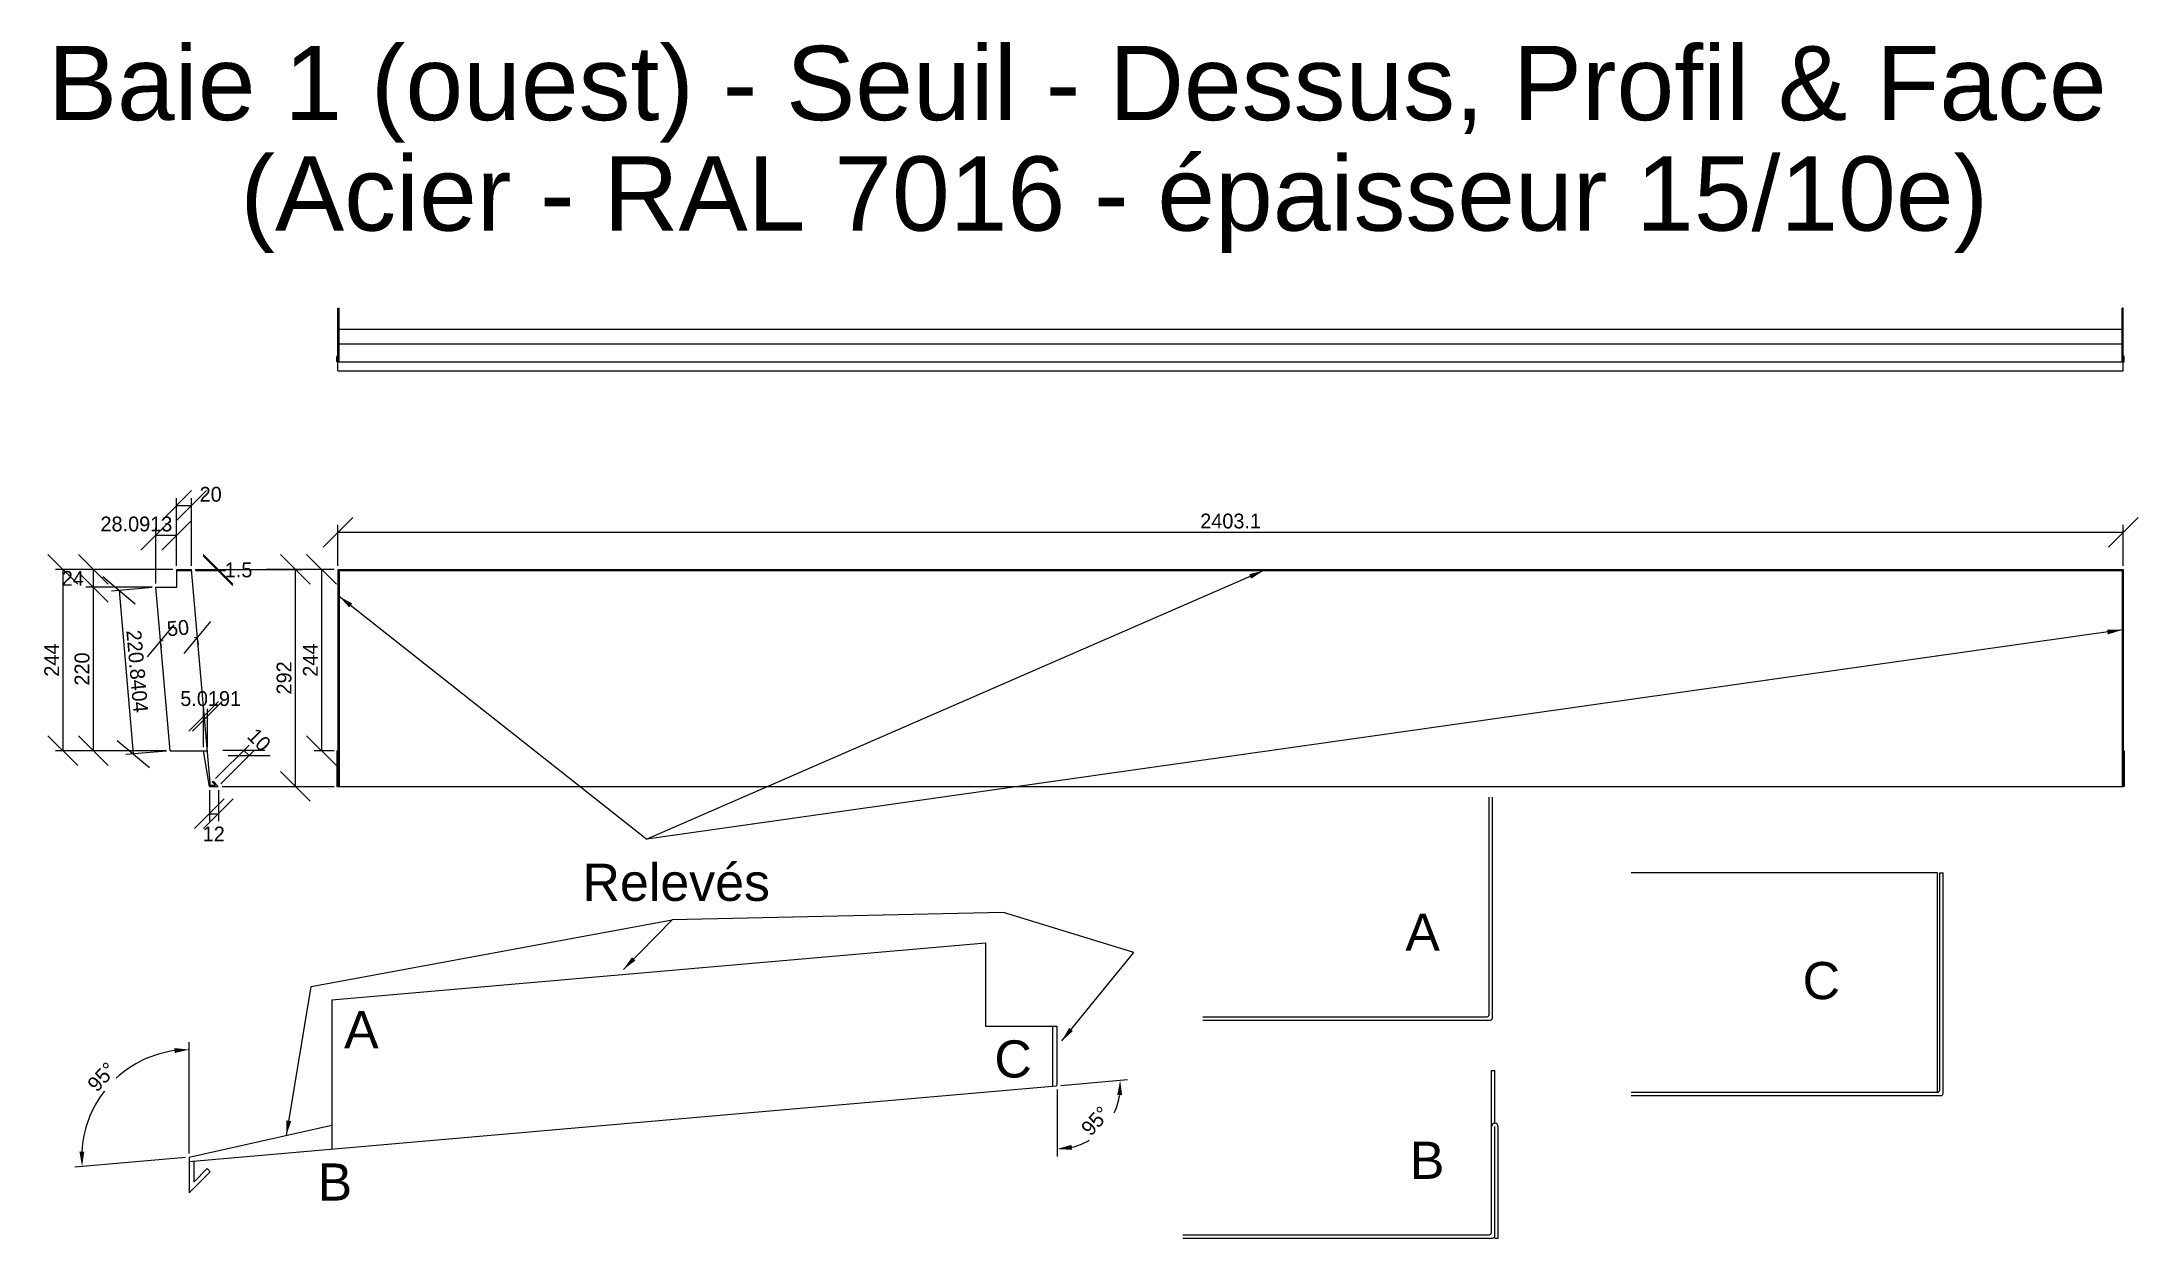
# Model space of a CAD drawing. Header units: millimetres. Extents: x 62 to 7388, y 298 to 1909.
# Drawn here: x 62 to 2884, y 298 to 1908 of the extents above; entities that cross this region are included whole.
import ezdxf

# ---------------------------------------------------------------- set-up
doc = ezdxf.new("R2010")
doc.units = ezdxf.units.MM
doc.layers.get('Defpoints').update_dxf_attribs({"true_color": 0xffffff})
doc.layers.add('0 ... Seuil ... Rectangle', color=5, linetype='Continuous', lineweight=25, true_color=0x0000ff)
doc.layers.add('0 ... Seuil ... Rectangle ... Cotes Angles', color=4, linetype='Continuous', lineweight=25, true_color=0x00ffff)
doc.styles.add('QCADDimTextStyle', font='txt')
doc.styles.add('textstyle11', font='')
doc.styles.add('textstyle12', font='')
doc.styles.add('textstyle13', font='')
doc.styles.add('textstyle14', font='')
doc.styles.add('textstyle15', font='')
doc.styles.add('textstyle16', font='')
doc.styles.add('textstyle17', font='')
doc.styles.add('textstyle18', font='')
doc.styles.add('textstyle19', font='')
doc.styles.get('textstyle11').set_extended_font_data('Liberation Sans')
doc.styles.get('textstyle12').set_extended_font_data('Liberation Sans')
doc.styles.get('textstyle13').set_extended_font_data('Liberation Sans')
doc.styles.get('textstyle14').set_extended_font_data('Liberation Sans')
doc.styles.get('textstyle15').set_extended_font_data('Liberation Sans')
doc.styles.get('textstyle16').set_extended_font_data('Liberation Sans')
doc.styles.get('textstyle17').set_extended_font_data('Liberation Sans')
doc.styles.get('textstyle18').set_extended_font_data('Liberation Sans')
doc.styles.get('textstyle19').set_extended_font_data('Liberation Sans')
doc.dimstyles.new('QCADDimStyle', dxfattribs={"dimtxt": 20, "dimasz": 20, "dimexe": 10, "dimexo": 5, "dimgap": 5, "dimtad": 1, "dimtoh": 1, "dimdec": 4, "dimzin": 0, "dimdsep": 46, "dimtxsty": 'QCADDimTextStyle', "dimcen": 0.09, "dimadec": 0, "dimazin": 0, "dimtfac": 1, "dimtdec": 4, "dimtofl": 0, "dimtmove": 0, "dimatfit": 3, "dimfxl": 1, "dimtolj": 1, "dimtzin": 0, "dimarcsym": 0})

msp = doc.modelspace()

# ---------------------------------------------------------------- texts
at = {"layer": '0 ... Seuil ... Rectangle ... Cotes Angles', "attachment_point": 1}
for s, insert, char_height, style in [('Baie 1 (ouest) - Seuil - Dessus, Profil & Face\\P', (69.99323, 1902.43707), 100, 'textstyle19'), ('(Acier - RAL 7016 - épaisseur 15/10e)', (329.21055, 1753.71579), 100, 'textstyle11'), ('Relevés', (789.69774, 801.51442), 50, 'textstyle12'), ('A', (1897.30001, 734.25336), 50, 'textstyle18'), ('C', (2432.00324, 669.19441), 50, 'textstyle17'), ('A', (468.72545, 603.04641), 50, 'textstyle13'), ('C', (1344.088, 563.71579), 50, 'textstyle16'), ('B', (1903.39929, 427.25645), 50, 'textstyle15'), ('B', (433.14634, 398.04295), 50, 'textstyle14')]:
    msp.add_mtext(s, dxfattribs=dict(at, insert=insert, char_height=char_height, style=style))

# ---------------------------------------------------------------- blocks, each defined once
blk = doc.blocks.new('*D1')
at = {"layer": '0 ... Seuil ... Rectangle ... Cotes Angles', "color": 0, "lineweight": -2}
for p, q in [((187.4, 1151.1), (144.1, 1187.5)), ((210.3, 1173.2), (155.8, 1168.4)), ((165.8, 1169.3), (185, 949.3)), ((163.4, 967.5), (206.7, 931.1)), ((229.6, 953.2), (175.1, 948.4))]:
    blk.add_line(p, q, dxfattribs=at)
at = {"layer": 'Defpoints', "color": 0}
for p in [(215.3, 1173.6), (185, 949.3), (234.6, 953.6)]:
    blk.add_point(p, dxfattribs=at)
at = {"layer": '0 ... Seuil ... Rectangle ... Cotes Angles', "color": 0, "insert": (190.3, 1060.6), "char_height": 20, "attachment_point": 5, "rotation": 275, "style": 'QCADDimTextStyle'}
blk.add_mtext('\\A1;220.8404', dxfattribs=at)
blk = doc.blocks.new('*D2')
at = {"layer": '0 ... Seuil ... Rectangle ... Cotes Angles', "color": 0, "lineweight": -2}
for p, q in [((151.1, 1177.6), (111.1, 1217.6)), ((111.1, 1193.6), (151.1, 1153.6)), ((238.4, 1197.6), (121.1, 1197.6)), ((131.1, 1197.6), (131.1, 1173.6)), ((210.3, 1173.6), (121.1, 1173.6))]:
    blk.add_line(p, q, dxfattribs=at)
at = {"layer": 'Defpoints', "color": 0}
for p in [(243.4, 1197.6), (131.1, 1173.6), (215.3, 1173.6)]:
    blk.add_point(p, dxfattribs=at)
at = {"layer": '0 ... Seuil ... Rectangle ... Cotes Angles', "color": 0, "insert": (103.6, 1185.6), "char_height": 20, "attachment_point": 5, "style": 'QCADDimTextStyle'}
blk.add_mtext('\\A1;24', dxfattribs=at)
blk = doc.blocks.new('*D3')
at = {"layer": '0 ... Seuil ... Rectangle ... Cotes Angles', "color": 0, "lineweight": -2}
for p, q in [((151.1, 1153.6), (111.1, 1193.6)), ((210.3, 1173.6), (121.1, 1173.6)), ((131.1, 1173.6), (131.1, 953.6)), ((111.1, 973.6), (151.1, 933.6)), ((229.6, 953.6), (121.1, 953.6))]:
    blk.add_line(p, q, dxfattribs=at)
at = {"layer": 'Defpoints', "color": 0}
for p in [(215.3, 1173.6), (131.1, 953.6), (234.6, 953.6)]:
    blk.add_point(p, dxfattribs=at)
at = {"layer": '0 ... Seuil ... Rectangle ... Cotes Angles', "color": 0, "insert": (116.1, 1063.6), "char_height": 20, "attachment_point": 5, "rotation": 90, "style": 'QCADDimTextStyle'}
blk.add_mtext('\\A1;220', dxfattribs=at)
blk = doc.blocks.new('*D4')
at = {"layer": '0 ... Seuil ... Rectangle ... Cotes Angles', "color": 0, "lineweight": -2}
for p, q in [((279.2, 1217.6), (319.2, 1177.6)), ((319.2, 1176.1), (279.2, 1216.1)), ((268.4, 1197.6), (309.2, 1197.6)), ((268.6, 1196.1), (309.2, 1196.1))]:
    blk.add_line(p, q, dxfattribs=at)
at = {"layer": 'Defpoints', "color": 0}
for p in [(263.4, 1197.6), (263.6, 1196.1), (299.2, 1196.1)]:
    blk.add_point(p, dxfattribs=at)
at = {"layer": '0 ... Seuil ... Rectangle ... Cotes Angles', "color": 0, "insert": (326.7, 1196.9), "char_height": 20, "attachment_point": 5, "style": 'QCADDimTextStyle'}
blk.add_mtext('\\A1;1.5', dxfattribs=at)
blk = doc.blocks.new('*D5')
at = {"layer": '0 ... Seuil ... Rectangle ... Cotes Angles', "color": 0, "lineweight": -2}
for p, q in [((239.8, 1123.3), (203.5, 1079.9)), ((221.6, 1101.6), (225.4, 1101.9)), ((253.3, 1084.3), (289.6, 1127.6)), ((271.4, 1105.9), (267.6, 1105.6)), ((271.8, 1101.5), (272.3, 1096)), ((222, 1097.1), (222.5, 1091.6))]:
    blk.add_line(p, q, dxfattribs=at)
at = {"layer": 'Defpoints', "color": 0}
for p in [(221.6, 1102.1), (271.4, 1106.5), (271.4, 1105.9)]:
    blk.add_point(p, dxfattribs=at)
at = {"layer": '0 ... Seuil ... Rectangle ... Cotes Angles', "color": 0, "insert": (245.2, 1118.7), "char_height": 20, "attachment_point": 5, "rotation": 5, "style": 'QCADDimTextStyle'}
blk.add_mtext('\\A1;50', dxfattribs=at)
blk = doc.blocks.new('*D6')
at = {"layer": '0 ... Seuil ... Rectangle ... Cotes Angles', "color": 0, "lineweight": -2}
for p, q in [((423.1, 1177.6), (383.1, 1217.6)), ((268.4, 1197.6), (413.1, 1197.6)), ((403.1, 1197.6), (403.1, 905.6)), ((304.5, 905.6), (413.1, 905.6)), ((383.1, 925.6), (423.1, 885.6))]:
    blk.add_line(p, q, dxfattribs=at)
at = {"layer": 'Defpoints', "color": 0}
for p in [(263.4, 1197.6), (299.5, 905.6), (403.1, 905.6)]:
    blk.add_point(p, dxfattribs=at)
at = {"layer": '0 ... Seuil ... Rectangle ... Cotes Angles', "color": 0, "insert": (388.1, 1051.6), "char_height": 20, "attachment_point": 5, "rotation": 90, "style": 'QCADDimTextStyle'}
blk.add_mtext('\\A1;292', dxfattribs=at)
blk = doc.blocks.new('*D7')
at = {"layer": '0 ... Seuil ... Rectangle ... Cotes Angles', "color": 0, "lineweight": -2}
for p, q in [((295.9, 916.2), (340.8, 961.2)), ((303, 909.2), (347.9, 954.1)), ((362.1, 954.1), (305.5, 954.1)), ((312.6, 947), (369.1, 947)), ((333.8, 954.1), (340.8, 947))]:
    blk.add_line(p, q, dxfattribs=at)
at = {"layer": 'Defpoints', "color": 0}
for p in [(340.8, 947), (292.4, 912.7), (299.5, 905.6)]:
    blk.add_point(p, dxfattribs=at)
at = {"layer": '0 ... Seuil ... Rectangle ... Cotes Angles', "color": 0, "insert": (354.4, 968.3), "char_height": 20, "attachment_point": 5, "rotation": 315, "style": 'QCADDimTextStyle'}
blk.add_mtext('\\A1;10', dxfattribs=at)
blk = doc.blocks.new('*D8')
at = {"layer": '0 ... Seuil ... Rectangle ... Cotes Angles', "color": 0, "lineweight": -2}
for p, q in [((307.5, 888.8), (267.5, 848.8)), ((279.5, 848.8), (319.5, 888.8)), ((287.5, 900.6), (287.5, 858.8)), ((299.5, 900.6), (299.5, 858.8)), ((287.5, 868.8), (299.5, 868.8))]:
    blk.add_line(p, q, dxfattribs=at)
at = {"layer": 'Defpoints', "color": 0}
for p in [(287.5, 905.6), (299.5, 905.6), (299.5, 868.8)]:
    blk.add_point(p, dxfattribs=at)
at = {"layer": '0 ... Seuil ... Rectangle ... Cotes Angles', "color": 0, "insert": (293.3, 841.5), "char_height": 20, "attachment_point": 5, "style": 'QCADDimTextStyle'}
blk.add_mtext('\\A1;12', dxfattribs=at)
blk = doc.blocks.new('*D9')
at = {"layer": '0 ... Seuil ... Rectangle ... Cotes Angles', "color": 0, "lineweight": -2}
for p, q in [((458.4, 1177.6), (418.4, 1217.6)), ((455.5, 1197.6), (428.4, 1197.6)), ((438.4, 1197.6), (438.4, 953.6)), ((418.4, 973.6), (458.4, 933.6)), ((455.5, 953.6), (428.4, 953.6))]:
    blk.add_line(p, q, dxfattribs=at)
at = {"layer": 'Defpoints', "color": 0}
for p in [(460.5, 1197.6), (438.4, 953.6), (460.5, 953.6)]:
    blk.add_point(p, dxfattribs=at)
at = {"layer": '0 ... Seuil ... Rectangle ... Cotes Angles', "color": 0, "insert": (423.4, 1075.6), "char_height": 20, "attachment_point": 5, "rotation": 90, "style": 'QCADDimTextStyle'}
blk.add_mtext('\\A1;244', dxfattribs=at)
blk = doc.blocks.new('*D10')
at = {"layer": '0 ... Seuil ... Rectangle ... Cotes Angles', "color": 0, "lineweight": -2}
for p, q in [((480.5, 1267.7), (440.5, 1227.7)), ((460.5, 1202.6), (460.5, 1257.7)), ((460.5, 1247.7), (2863.6, 1247.7)), ((2843.6, 1227.7), (2883.6, 1267.7)), ((2863.6, 1202.6), (2863.6, 1257.7))]:
    blk.add_line(p, q, dxfattribs=at)
at = {"layer": 'Defpoints', "color": 0}
for p in [(2863.6, 1247.7), (460.5, 1197.6), (2863.6, 1197.6)]:
    blk.add_point(p, dxfattribs=at)
at = {"layer": '0 ... Seuil ... Rectangle ... Cotes Angles', "color": 0, "insert": (1662.1, 1262.7), "char_height": 20, "attachment_point": 5, "style": 'QCADDimTextStyle'}
blk.add_mtext('\\A1;2403.1', dxfattribs=at)
blk = doc.blocks.new('*D11')
at = {"layer": '0 ... Seuil ... Rectangle ... Cotes Angles', "color": 0, "lineweight": -2}
for p, q in [((110.2, 1177.6), (70.2, 1217.6)), ((238.4, 1197.6), (80.2, 1197.6)), ((90.2, 1197.6), (90.2, 953.6)), ((70.2, 973.6), (110.2, 933.6)), ((229.6, 953.6), (80.2, 953.6))]:
    blk.add_line(p, q, dxfattribs=at)
at = {"layer": 'Defpoints', "color": 0}
for p in [(243.4, 1197.6), (90.2, 953.6), (234.6, 953.6)]:
    blk.add_point(p, dxfattribs=at)
at = {"layer": '0 ... Seuil ... Rectangle ... Cotes Angles', "color": 0, "insert": (75.2, 1075.6), "char_height": 20, "attachment_point": 5, "rotation": 90, "style": 'QCADDimTextStyle'}
blk.add_mtext('\\A1;244', dxfattribs=at)
blk = doc.blocks.new('*D12')
at = {"layer": '0 ... Seuil ... Rectangle ... Cotes Angles', "color": 0, "lineweight": -2}
for p, q in [((260.4, 411.5), (260.4, 561.3)), ((255.4, 406.1), (106.2, 393))]:
    blk.add_line(p, q, dxfattribs=at)
for start, end in [(97.9211, 132.8517), (142.1483, 177.0789)]:
    blk.add_arc((260.4, 406.5), 144.8, start, end, dxfattribs=at)
at = {"layer": '0 ... Seuil ... Rectangle ... Cotes Angles', "color": 0}
for points in [[(240.7, 546.6), (240.2, 553.3), (260.4, 551.3)], [(112.5, 413.9), (119.1, 414), (116.1, 393.9)]]:
    blk.add_solid(points, dxfattribs=at)
at = {"layer": 'Defpoints', "color": 0}
for p in [(184.4, 529.8), (452.4, 423.3), (260.4, 406.5), (260.4, 406.5), (260.4, 358.5)]:
    blk.add_point(p, dxfattribs=at)
at = {"layer": '0 ... Seuil ... Rectangle ... Cotes Angles', "color": 0, "insert": (142.6, 514.5), "char_height": 20, "attachment_point": 5, "rotation": 47.5, "style": 'QCADDimTextStyle'}
blk.add_mtext('\\A1;95%%d', dxfattribs=at)
blk = doc.blocks.new('*D13')
at = {"layer": '0 ... Seuil ... Rectangle ... Cotes Angles', "color": 0, "lineweight": -2}
for p, q in [((1433.4, 503.1), (1523.4, 511)), ((1428.4, 497.7), (1428.4, 407.4))]:
    blk.add_line(p, q, dxfattribs=at)
for start, end in [(334.5352, 351.5408), (283.4592, 300.4648)]:
    blk.add_arc((1428.4, 502.7), 85.3, start, end, dxfattribs=at)
at = {"layer": '0 ... Seuil ... Rectangle ... Cotes Angles', "color": 0}
for points in [[(1516.1, 490), (1509.5, 490.2), (1513.4, 510.1)], [(1447.8, 423), (1448.6, 416.4), (1428.4, 417.4)]]:
    blk.add_solid(points, dxfattribs=at)
at = {"layer": 'Defpoints', "color": 0}
for p in [(1428.4, 582.7), (1427.5, 502.6), (1428.4, 503.6), (1473.2, 430.1), (266.4, 401)]:
    blk.add_point(p, dxfattribs=at)
at = {"layer": '0 ... Seuil ... Rectangle ... Cotes Angles', "color": 0, "insert": (1480.2, 455.2), "char_height": 20, "attachment_point": 5, "rotation": 47.5, "style": 'QCADDimTextStyle'}
blk.add_mtext('\\A1;95%%d', dxfattribs=at)
blk = doc.blocks.new('*D14')
at = {"layer": '0 ... Seuil ... Rectangle ... Cotes Angles', "color": 0, "lineweight": -2}
for p, q in [((259.7, 979.8), (299.7, 1019.8)), ((304.8, 1019.8), (264.8, 979.8)), ((279.7, 958.6), (279.7, 1009.8)), ((284.8, 958.6), (284.8, 1009.8))]:
    blk.add_line(p, q, dxfattribs=at)
at = {"layer": 'Defpoints', "color": 0}
for p in [(284.8, 999.8), (279.7, 953.6), (284.8, 953.6)]:
    blk.add_point(p, dxfattribs=at)
at = {"layer": '0 ... Seuil ... Rectangle ... Cotes Angles', "color": 0, "insert": (289.2, 1023.7), "char_height": 20, "attachment_point": 5, "style": 'QCADDimTextStyle'}
blk.add_mtext('\\A1;5.0191', dxfattribs=at)
blk = doc.blocks.new('*D15')
at = {"layer": '0 ... Seuil ... Rectangle ... Cotes Angles', "color": 0, "lineweight": -2}
for p, q in [((263.4, 1303.7), (223.4, 1263.7)), ((243.4, 1263.7), (283.4, 1303.7)), ((243.4, 1202.6), (243.4, 1293.7)), ((243.4, 1283.7), (263.4, 1283.7)), ((263.4, 1202.6), (263.4, 1293.7))]:
    blk.add_line(p, q, dxfattribs=at)
at = {"layer": 'Defpoints', "color": 0}
for p in [(263.4, 1283.7), (243.4, 1197.6), (263.4, 1197.6)]:
    blk.add_point(p, dxfattribs=at)
at = {"layer": '0 ... Seuil ... Rectangle ... Cotes Angles', "color": 0, "insert": (289.2, 1298.7), "char_height": 20, "attachment_point": 5, "style": 'QCADDimTextStyle'}
blk.add_mtext('\\A1;20', dxfattribs=at)
blk = doc.blocks.new('*D16')
at = {"layer": '0 ... Seuil ... Rectangle ... Cotes Angles', "color": 0, "lineweight": -2}
for p, q in [((235.3, 1263.7), (195.3, 1223.7)), ((215.3, 1178.6), (215.3, 1253.7)), ((215.3, 1243.7), (243.4, 1243.7)), ((223.4, 1223.7), (263.4, 1263.7)), ((243.4, 1202.6), (243.4, 1253.7))]:
    blk.add_line(p, q, dxfattribs=at)
at = {"layer": 'Defpoints', "color": 0}
for p in [(243.4, 1243.7), (243.4, 1197.6), (215.3, 1173.6)]:
    blk.add_point(p, dxfattribs=at)
at = {"layer": '0 ... Seuil ... Rectangle ... Cotes Angles', "color": 0, "insert": (189.2, 1258.7), "char_height": 20, "attachment_point": 5, "style": 'QCADDimTextStyle'}
blk.add_mtext('\\A1;28.0913', dxfattribs=at)

# ---------------------------------------------------------------- dimensions: what is measured, and where the dimension line sits
at = {"layer": '0 ... Seuil ... Rectangle ... Cotes Angles'}
for base, p1, p2, angle, picture, middle, dimtype in [((263.41892, 1283.71579), (243.41892, 1197.63351), (263.41892, 1197.63351), 0, '*D15', (289.21055, 1298.71579), 161), ((2863.60126, 1247.65363), (460.50126, 1197.63351), (2863.60126, 1197.63351), 0, '*D10', (1662.05126, 1262.65363), 161), ((90.16262, 953.63351), (243.41892, 1197.63351), (234.57517, 953.63351), 90, '*D11', (75.16262, 1075.63351), 160), ((403.09469, 905.63351), (263.41892, 1197.63351), (299.45988, 905.63351), 90, '*D6', (388.09469, 1051.63351), 160), ((438.39143, 953.63351), (460.50126, 1197.63351), (460.50126, 953.63351), 270, '*D9', (423.39143, 1075.63351), 161), ((131.05338, 953.63351), (215.32766, 1173.63351), (234.57517, 953.63351), 90, '*D3', (116.05338, 1063.63351), 160), ((185.02948, 949.29882), (215.32766, 1173.63351), (234.57517, 953.63351), 275, '*D1', (190.34865, 1060.60616), 161), ((271.44057, 1105.9457), (221.58417, 1102.12131), (271.3939, 1106.4791), 5, '*D5', (245.22837, 1118.70972), 161), ((284.76616, 999.82069), (279.74706, 953.63351), (284.76616, 953.63351), 0, '*D14', (289.21055, 1023.71579), 161), ((340.84964, 947.02326), (292.38882, 912.70458), (299.45988, 905.63351), 315, '*D7', (354.41686, 968.25662), 161), ((299.45988, 868.76956), (287.45988, 905.63351), (299.45988, 905.63351), 0, '*D8', (293.34269, 841.51131), 161)]:
    dim = msp.add_linear_dim(base=base, p1=p1, p2=p2, angle=angle, dimstyle='QCADDimStyle', override={"dimtxt": 20, "dimasz": 20, "dimexe": 10, "dimexo": 5, "dimgap": 5, "dimzin": 8, "dimtsz": 20, "dimclrd": 0, "dimclre": 0, "dimclrt": 0, "dimazin": 2, "dimtmove": 2}, dxfattribs=at)
    dim.commit()
    dim.dimension.update_dxf_attribs({"geometry": picture, "text_midpoint": middle, "dimtype": dimtype})
dim = msp.add_linear_dim(base=(243.41892, 1243.71579), p1=(215.32766, 1173.63351), p2=(243.41892, 1197.63351), dimstyle='QCADDimStyle', override={"dimtxt": 20, "dimasz": 20, "dimexe": 10, "dimexo": 5, "dimgap": 5, "dimzin": 8, "dimtsz": 20, "dimclrd": 0, "dimclre": 0, "dimclrt": 0, "dimazin": 2, "dimtmove": 2}, dxfattribs=at)
dim.commit()
dim.dimension.update_dxf_attribs({"geometry": '*D16', "text_midpoint": (189.21055, 1258.71579), "dimtype": 160})
for base, p1, p2, picture, middle in [((131.05338, 1173.63351), (243.41892, 1197.63351), (215.32766, 1173.63351), '*D2', (103.55338, 1185.63351)), ((299.21055, 1196.13351), (263.41892, 1197.63351), (263.55016, 1196.13351), '*D4', (326.71055, 1196.88351))]:
    dim = msp.add_linear_dim(base=base, p1=p1, p2=p2, angle=90, dimstyle='QCADDimStyle', override={"dimtxt": 20, "dimasz": 20, "dimexe": 10, "dimexo": 5, "dimgap": 5, "dimzin": 8, "dimtsz": 20, "dimclrd": 0, "dimclre": 0, "dimclrt": 0, "dimazin": 2, "dimtmove": 2}, dxfattribs=at)
    dim.commit()
    dim.dimension.update_dxf_attribs({"geometry": picture, "text_midpoint": middle})
for base, line1, line2, picture, middle in [((1473.17742, 430.06827), ((266.37806, 401.03726), (1427.46522, 502.61922)), ((1428.37806, 503.61542), (1428.37806, 582.69909)), '*D13', (1480.23514, 455.18083)), ((184.37147, 529.7607), ((452.37806, 423.33307), (260.37806, 406.53525)), ((260.37806, 406.53525), (260.37806, 358.53525)), '*D12', (142.57521, 514.48167))]:
    dim = msp.add_angular_dim_2l(base=base, line1=line1, line2=line2, dimstyle='QCADDimStyle', override={"dimtxt": 20, "dimasz": 20, "dimexe": 10, "dimexo": 5, "dimgap": 5, "dimzin": 8, "dimtsz": 20, "dimclrd": 0, "dimclre": 0, "dimclrt": 0, "dimazin": 2, "dimtmove": 2}, dxfattribs=at)
    dim.commit()
    dim.dimension.update_dxf_attribs({"geometry": picture, "text_midpoint": middle, "dimtype": 162})

# ---------------------------------------------------------------- linework, layer by layer
at = {"layer": '0 ... Seuil ... Rectangle'}
for p, q in [((460.50126, 1478.12491), (460.50126, 1549.25714)), ((460.50126, 1549.25714), (462.00126, 1549.25714)), ((462.00126, 1477.12491), (462.00126, 1549.25714)), ((2862.10126, 1477.12491), (2862.10126, 1549.25714)), ((2863.60126, 1549.25714), (2862.10126, 1549.25714)), ((2863.60126, 1478.12491), (2863.60126, 1549.25714)), ((462.00126, 1521.16587), (2862.10126, 1521.16587)), ((462.00126, 1501.16587), (2862.10126, 1501.16587)), ((459.00126, 1477.12491), (459.00126, 1483.83774)), ((460.50126, 1477.12491), (459.00126, 1477.12491)), ((460.00126, 1484.83774), (460.50126, 1484.83774)), ((460.50126, 1484.83774), (461.00126, 1484.83774)), ((460.50126, 1465.12491), (460.50126, 1478.12491)), ((461.50126, 1477.12491), (2862.60126, 1477.12491)), ((462.00126, 1477.12491), (462.00126, 1483.83774)), ((2862.10126, 1477.12491), (2862.10126, 1483.83774)), ((2863.10126, 1484.83774), (2863.60126, 1484.83774)), ((2864.10126, 1484.83774), (2863.60126, 1484.83774)), ((2863.60126, 1465.12491), (2863.60126, 1478.12491)), ((2863.60126, 1477.12491), (2865.10126, 1477.12491)), ((2865.10126, 1477.12491), (2865.10126, 1483.83774)), ((460.50126, 1465.12491), (2863.60126, 1465.12491)), ((243.41892, 1197.63351), (263.41892, 1197.63351)), ((243.41892, 1173.63351), (243.41892, 1197.63351)), ((243.41892, 1196.13351), (263.55016, 1196.13351)), ((288.96561, 905.63351), (263.41892, 1197.63351)), ((460.50126, 1197.63351), (2863.60126, 1197.63351)), ((460.50126, 1197.63351), (460.50126, 905.63351)), ((460.50126, 1196.13351), (2863.60126, 1196.13351)), ((462.00126, 1196.13351), (462.00126, 905.63351)), ((2862.10126, 1196.13351), (2862.10126, 905.63351)), ((2863.60126, 1197.63351), (2863.60126, 905.63351)), ((234.57517, 953.63351), (215.32766, 1173.63351)), ((215.32766, 1173.63351), (243.41892, 1173.63351)), ((270.07701, 1104.32067), (269.94628, 1105.81496)), ((234.57517, 953.63351), (284.76616, 953.63351)), ((287.45988, 905.63351), (279.74706, 953.63351)), ((459.00126, 953.63351), (462.00126, 953.63351)), ((459.00126, 953.63351), (459.00126, 905.63351)), ((2862.10126, 953.63351), (2865.10126, 953.63351)), ((2865.10126, 953.63351), (2865.10126, 905.63351)), ((287.45988, 905.63351), (299.45988, 905.63351)), ((288.83438, 907.13351), (295.83856, 907.13351)), ((291.32816, 911.64392), (292.38882, 912.70458)), ((291.32816, 911.64392), (295.83856, 907.13351)), ((292.38882, 912.70458), (299.45988, 905.63351)), ((459.00126, 905.63351), (460.50126, 905.63351)), ((460.50126, 905.63351), (2863.60126, 905.63351)), ((2865.10126, 905.63351), (2863.60126, 905.63351)), ((2010.0961, 598.45238), (2010.0961, 890.95238)), ((2014.5961, 593.95238), (2014.5961, 890.95238)), ((2613.58081, 789.29777), (2201.08081, 789.29777)), ((2613.58081, 493.79777), (2613.58081, 789.29777)), ((2616.58081, 496.79777), (2616.58081, 789.29777)), ((2616.58081, 789.29777), (2621.08081, 789.29777)), ((2621.08081, 492.29777), (2621.08081, 789.29777)), ((452.37806, 618.07412), (1332.37806, 695.06414)), ((1332.37806, 695.06414), (1332.37806, 582.69909)), ((452.37806, 618.07412), (452.37806, 417.31015)), ((1624.5961, 595.45238), (2007.0961, 595.45238)), ((1332.37806, 582.69909), (1428.37806, 582.69909)), ((1422.37806, 582.69909), (1422.37806, 502.17415)), ((1428.37806, 582.69909), (1428.37806, 503.61542)), ((1624.5961, 590.95238), (2011.5961, 590.95238)), ((2013.25929, 447.56293), (2013.25929, 522.9856)), ((2013.25929, 522.9856), (2017.75929, 522.9856)), ((2017.75929, 452.06293), (2017.75929, 522.9856)), ((260.37806, 400.51233), (1427.46522, 502.61922)), ((2201.08081, 493.79777), (2613.58081, 493.79777)), ((2201.08081, 489.29777), (2618.08081, 489.29777)), ((260.37806, 406.53525), (452.37806, 449.43238)), ((2013.25929, 305.06293), (2013.25929, 447.56293)), ((2017.75929, 297.56293), (2017.75929, 447.56293)), ((2022.25929, 297.56293), (2022.25929, 447.56293)), ((260.37806, 406.53525), (260.37806, 358.53525)), ((266.37806, 401.03726), (266.37806, 373.02053)), ((288.66233, 386.81952), (260.37806, 358.53525)), ((284.41969, 391.06216), (266.37806, 373.02053)), ((284.41969, 391.06216), (288.66233, 386.81952)), ((1597.75929, 302.06293), (2010.25929, 302.06293)), ((1597.75929, 297.56293), (2014.75929, 297.56293)), ((2017.75929, 297.56293), (2022.25929, 297.56293))]:
    msp.add_line(p, q, dxfattribs=at)
for centre, radius, start, end in [((460.00126, 1483.83774), 1, 90, 180), ((461.50126, 1478.12491), 1, 180, 270), ((461.00126, 1483.83774), 1, 0, 90), ((2863.10126, 1483.83774), 1, 90, 180), ((2862.60126, 1478.12491), 1, 270, 0), ((2864.10126, 1483.83774), 1, 0, 90), ((2007.0961, 598.45238), 3, 270, 0), ((2011.5961, 593.95238), 3, 270, 0), ((1427.37806, 503.61542), 1, 275, 0), ((2613.58081, 496.79777), 3, 270, 0), ((2618.08081, 492.29777), 3, 270, 0), ((2017.75929, 447.56293), 4.5, 0, 180), ((2010.25929, 305.06293), 3, 270, 0), ((2014.75929, 300.56293), 3, 270, 0)]:
    msp.add_arc(centre, radius, start, end, dxfattribs=at)
at = {"layer": '0 ... Seuil ... Rectangle ... Cotes Angles'}
for p, q in [((455.50126, 1197.63351), (363.92909, 1197.63351)), ((363.92909, 905.63351), (455.50126, 905.63351))]:
    msp.add_line(p, q, dxfattribs=at)

msp.set_redraw_order([(e.dxf.handle, doc.entitydb.next_handle()) for e in msp.query("TEXT MTEXT ATTDEF DIMENSION ARC_DIMENSION")])  # texts and dimensions are drawn at this point

# ---------------------------------------------------------------- leaders
for points in [[(1706.72768, 1196.13351), (876.30715, 834.7673)], [(462.00126, 1161.54039), (876.30715, 834.7673)], [(2862.10126, 1116.21354), (876.30715, 834.7673)], [(1434.7045, 562.92367), (1531.65664, 682.0774), (1356.33044, 735.98027), (910.37049, 726.04762)], [(391.0743, 435.73574), (424.25898, 636.116), (910.37049, 726.04762)], [(844.71453, 659.19938), (910.37049, 726.04762)]]:
    msp.add_leader(points, dimstyle='QCADDimStyle', dxfattribs=at)

doc.saveas('drawing.dxf')
